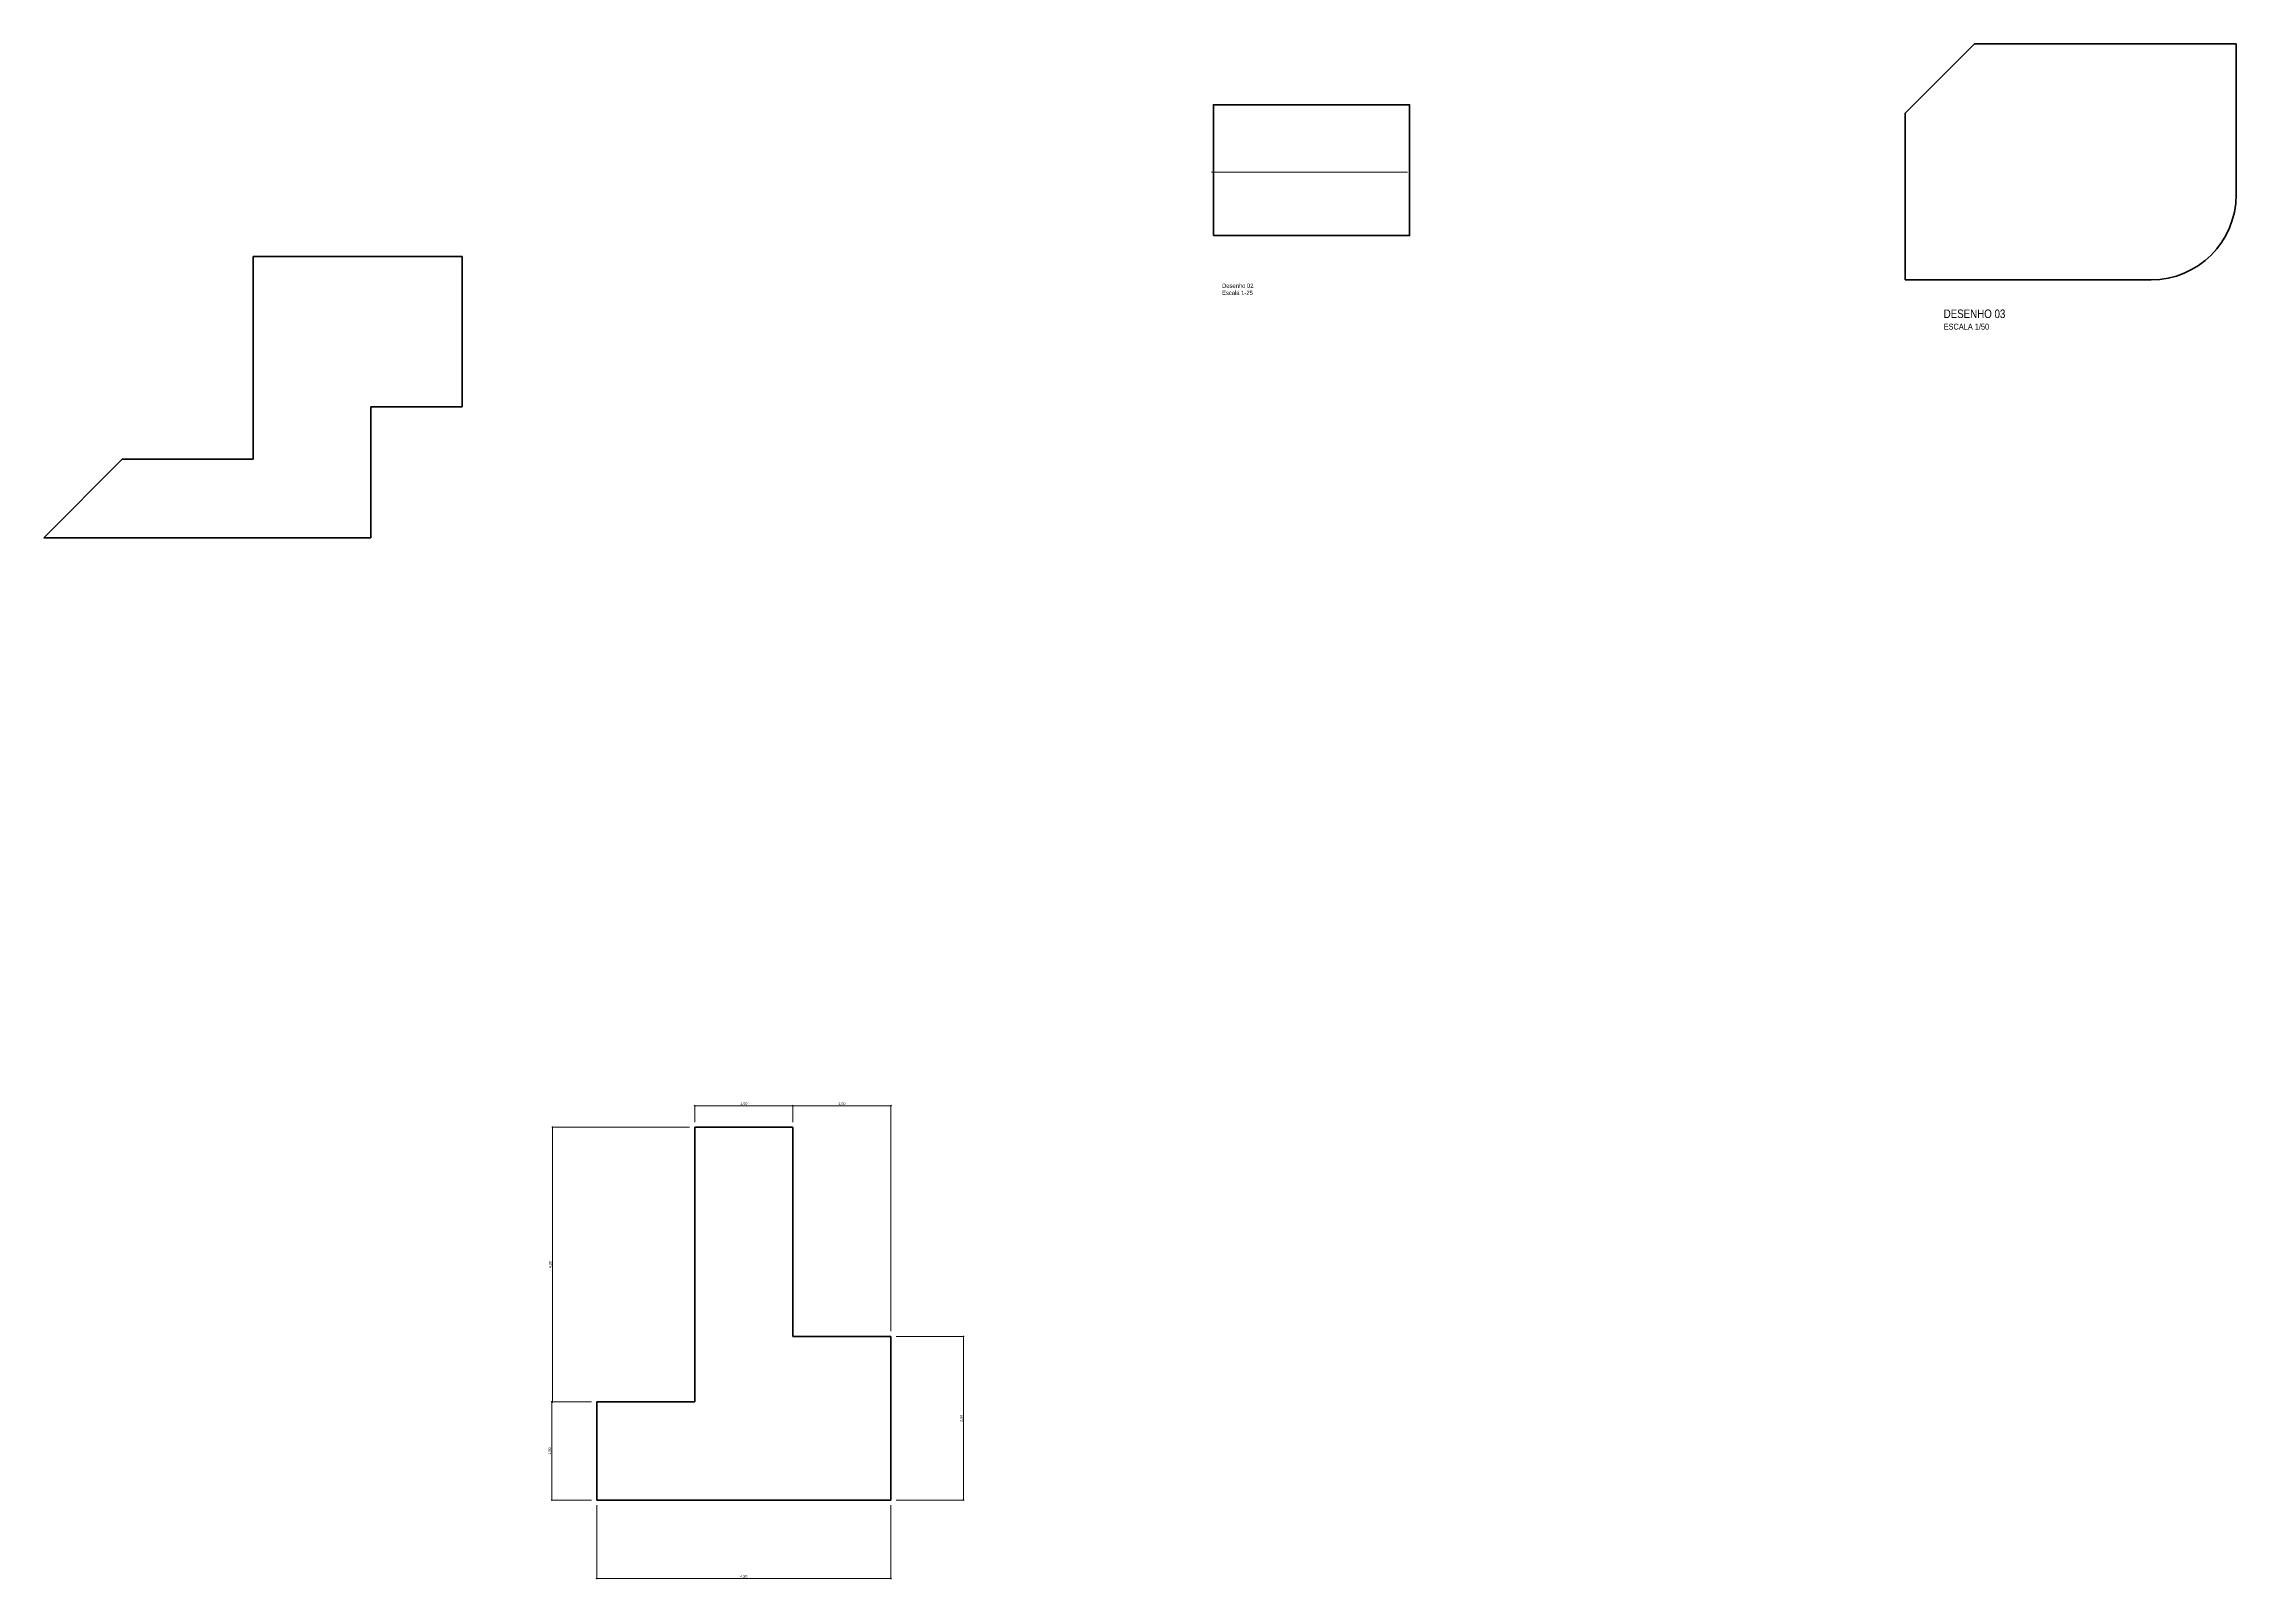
# Model space of a CAD drawing. Header units: millimetres. Extents: x 3164 to 3486, y -5244 to 1368.
# Drawn here: x 3452.42 to 3485.95, y -5243.91 to -5220.44 of the extents above; entities outside this region: 1.
import ezdxf

# ---------------------------------------------------------------- set-up
doc = ezdxf.new("R2010")
doc.units = ezdxf.units.MM
doc.linetypes.add('HIDDEN', pattern=[9.525, 6.35, -3.175])
for name, color, linetype, lineweight in [('L.COTAS', 8, 'Continuous', 9), ('L.LARGA', 6, 'Continuous', 53), ('L.PROJEÇÃO FINA', 30, 'HIDDEN', 9), ('TX 3', 50, 'Continuous', 20)]:
    doc.layers.add(name, color=color, linetype=linetype, lineweight=lineweight)
doc.styles.get("Standard").update_dxf_attribs({"font": 'arial.ttf'})
doc.styles.add('TX3 1-25', font='ARIALN.TTF', dxfattribs={"height": 0.065})
doc.styles.add('TX3 1-50', font='ARIALN.TTF', dxfattribs={"height": 0.13})
doc.dimstyles.new('COTA 1-20', dxfattribs={"dimscale": 0.2, "dimtxt": 0.2, "dimasz": 0.07, "dimexe": 0.05, "dimexo": 0.4, "dimgap": 0.03, "dimtad": 1, "dimzin": 1, "dimtxsty": 'Standard', "dimblk": 'OBLIQUE', "dimcen": 2.5, "dimdle": 0.05, "dimclrd": 256, "dimclrt": 2, "dimadec": 0, "dimazin": 0, "dimtfac": 1, "dimtmove": 0, "dimatfit": 3, "dimfxl": 0, "dimlwd": -1, "dimlwe": -1, "dimarcsym": 0})

# ---------------------------------------------------------------- blocks, each defined once
blk = doc.blocks.new('_Oblique')
at = {"color": 0, "linetype": 'ByBlock', "lineweight": -2}
blk.add_line((-0.5, -0.5), (0.5, 0.5), dxfattribs=at)
blk = doc.blocks.new('*D2')
at = {"layer": 'Defpoints', "color": 0}
for p in [(3462.378, -5236.675), (3462.378, -5237.004), (3463.878, -5237.004)]:
    blk.add_point(p, dxfattribs=at)
at = {"layer": 'L.COTAS'}
blk.add_line((3463.888, -5236.675), (3462.368, -5236.675), dxfattribs=at)
at = {"layer": 'L.COTAS', "color": 0}
for p, q in [((3462.378, -5236.924), (3462.378, -5236.665)), ((3463.878, -5236.924), (3463.878, -5236.665))]:
    blk.add_line(p, q, dxfattribs=at)
at = {"layer": 'L.COTAS', "xscale": 0.014, "yscale": 0.014, "zscale": 0.014, "rotation": 180}
blk.add_blockref('_Oblique', (3462.378, -5236.675), dxfattribs=at)
at = {"layer": 'L.COTAS', "xscale": 0.014, "yscale": 0.014, "zscale": 0.014}
blk.add_blockref('_Oblique', (3463.878, -5236.675), dxfattribs=at)
at = {"layer": 'L.COTAS', "color": 2, "insert": (3463.128, -5236.645), "char_height": 0.04, "attachment_point": 5}
blk.add_mtext('1,50', dxfattribs=at)
blk = doc.blocks.new('*D3')
at = {"layer": 'Defpoints', "color": 0}
for p in [(3465.378, -5236.675), (3463.878, -5237.004), (3465.378, -5240.204)]:
    blk.add_point(p, dxfattribs=at)
at = {"layer": 'L.COTAS'}
blk.add_line((3463.868, -5236.675), (3465.388, -5236.675), dxfattribs=at)
at = {"layer": 'L.COTAS', "color": 0}
for p, q in [((3463.878, -5236.924), (3463.878, -5236.665)), ((3465.378, -5240.124), (3465.378, -5236.665))]:
    blk.add_line(p, q, dxfattribs=at)
at = {"layer": 'L.COTAS', "xscale": 0.014, "yscale": 0.014, "zscale": 0.014, "rotation": 180}
blk.add_blockref('_Oblique', (3463.878, -5236.675), dxfattribs=at)
at = {"layer": 'L.COTAS', "xscale": 0.014, "yscale": 0.014, "zscale": 0.014}
blk.add_blockref('_Oblique', (3465.378, -5236.675), dxfattribs=at)
at = {"layer": 'L.COTAS', "color": 2, "insert": (3464.628, -5236.645), "char_height": 0.04, "attachment_point": 5}
blk.add_mtext('1,50', dxfattribs=at)
blk = doc.blocks.new('*D4')
at = {"layer": 'Defpoints', "color": 0}
for p in [(3462.378, -5237.004), (3460.202, -5241.204), (3460.878, -5241.204)]:
    blk.add_point(p, dxfattribs=at)
at = {"layer": 'L.COTAS', "color": 0}
for p, q in [((3462.298, -5237.004), (3460.192, -5237.004)), ((3460.798, -5241.204), (3460.192, -5241.204))]:
    blk.add_line(p, q, dxfattribs=at)
at = {"layer": 'L.COTAS'}
blk.add_line((3460.202, -5236.994), (3460.202, -5241.214), dxfattribs=at)
at = {"layer": 'L.COTAS', "xscale": 0.014, "yscale": 0.014, "zscale": 0.014}
for p, rotation in [((3460.202, -5237.004), 90), ((3460.202, -5241.204), 270)]:
    blk.add_blockref('_Oblique', p, dxfattribs=dict(at, rotation=rotation))
at = {"layer": 'L.COTAS', "color": 2, "insert": (3460.172, -5239.104), "char_height": 0.04, "attachment_point": 5, "rotation": 90}
blk.add_mtext('4,20', dxfattribs=at)
blk = doc.blocks.new('*D5')
at = {"layer": 'Defpoints', "color": 0}
for p in [(3460.878, -5242.704), (3465.378, -5242.704), (3465.378, -5243.904)]:
    blk.add_point(p, dxfattribs=at)
at = {"layer": 'L.COTAS', "color": 0}
for p, q in [((3460.878, -5242.784), (3460.878, -5243.914)), ((3465.378, -5242.784), (3465.378, -5243.914))]:
    blk.add_line(p, q, dxfattribs=at)
at = {"layer": 'L.COTAS'}
blk.add_line((3460.868, -5243.904), (3465.388, -5243.904), dxfattribs=at)
at = {"layer": 'L.COTAS', "xscale": 0.014, "yscale": 0.014, "zscale": 0.014, "rotation": 180}
blk.add_blockref('_Oblique', (3460.878, -5243.904), dxfattribs=at)
at = {"layer": 'L.COTAS', "xscale": 0.014, "yscale": 0.014, "zscale": 0.014}
blk.add_blockref('_Oblique', (3465.378, -5243.904), dxfattribs=at)
at = {"layer": 'L.COTAS', "color": 2, "insert": (3463.128, -5243.874), "char_height": 0.04, "attachment_point": 5}
blk.add_mtext('4,50', dxfattribs=at)
blk = doc.blocks.new('*D6')
at = {"layer": 'Defpoints', "color": 0}
for p in [(3465.378, -5240.204), (3465.378, -5242.704), (3466.487, -5242.704)]:
    blk.add_point(p, dxfattribs=at)
at = {"layer": 'L.COTAS', "color": 0}
for p, q in [((3465.458, -5240.204), (3466.497, -5240.204)), ((3465.458, -5242.704), (3466.497, -5242.704))]:
    blk.add_line(p, q, dxfattribs=at)
at = {"layer": 'L.COTAS'}
blk.add_line((3466.487, -5240.194), (3466.487, -5242.714), dxfattribs=at)
at = {"layer": 'L.COTAS', "xscale": 0.014, "yscale": 0.014, "zscale": 0.014}
for p, rotation in [((3466.487, -5240.204), 90), ((3466.487, -5242.704), 270)]:
    blk.add_blockref('_Oblique', p, dxfattribs=dict(at, rotation=rotation))
at = {"layer": 'L.COTAS', "color": 2, "insert": (3466.457, -5241.454), "char_height": 0.04, "attachment_point": 5, "rotation": 90}
blk.add_mtext('2,50', dxfattribs=at)
blk = doc.blocks.new('*D7')
at = {"layer": 'Defpoints', "color": 0}
for p in [(3460.192, -5241.204), (3460.878, -5241.204), (3460.878, -5242.704)]:
    blk.add_point(p, dxfattribs=at)
at = {"layer": 'L.COTAS', "color": 0}
for p, q in [((3460.798, -5241.204), (3460.182, -5241.204)), ((3460.798, -5242.704), (3460.182, -5242.704))]:
    blk.add_line(p, q, dxfattribs=at)
at = {"layer": 'L.COTAS'}
blk.add_line((3460.192, -5242.714), (3460.192, -5241.194), dxfattribs=at)
at = {"layer": 'L.COTAS', "xscale": 0.014, "yscale": 0.014, "zscale": 0.014}
for p, rotation in [((3460.192, -5241.204), 90), ((3460.192, -5242.704), 270)]:
    blk.add_blockref('_Oblique', p, dxfattribs=dict(at, rotation=rotation))
at = {"layer": 'L.COTAS', "color": 2, "insert": (3460.162, -5241.954), "char_height": 0.04, "attachment_point": 5, "rotation": 90}
blk.add_mtext('1,50', dxfattribs=at)

msp = doc.modelspace()

# ---------------------------------------------------------------- linework, layer by layer
msp.add_line((3164.47, 1368.301), (3165.97, 1368.301))
at = {"layer": 'L.LARGA'}
for p, q in [((3481.953, -5220.436), (3480.893, -5221.496)), ((3485.953, -5220.436), (3481.953, -5220.436)), ((3485.953, -5222.746), (3485.953, -5220.436)), ((3480.893, -5221.496), (3480.893, -5224.046)), ((3458.822, -5223.688), (3455.622, -5223.688)), ((3455.622, -5223.688), (3455.622, -5226.788)), ((3458.822, -5225.988), (3458.822, -5223.688)), ((3480.893, -5224.046), (3484.653, -5224.046)), ((3457.422, -5227.988), (3457.422, -5225.988)), ((3457.422, -5225.988), (3458.822, -5225.988)), ((3453.622, -5226.788), (3452.422, -5227.988)), ((3455.622, -5226.788), (3453.622, -5226.788)), ((3453.622, -5226.788), (3453.622, -5226.788)), ((3452.422, -5227.988), (3457.422, -5227.988)), ((3463.878, -5237.004), (3462.378, -5237.004)), ((3462.378, -5237.004), (3462.378, -5241.204)), ((3463.878, -5240.204), (3463.878, -5237.004)), ((3465.378, -5240.204), (3463.878, -5240.204)), ((3465.378, -5242.704), (3465.378, -5240.204)), ((3462.378, -5241.204), (3460.878, -5241.204)), ((3460.878, -5241.204), (3460.878, -5242.704)), ((3460.878, -5242.704), (3465.378, -5242.704))]:
    msp.add_line(p, q, dxfattribs=at)
msp.add_lwpolyline([(3470.312, -5223.368), (3473.312, -5223.368), (3473.312, -5221.368), (3470.312, -5221.368)], close=True, dxfattribs=at)
msp.add_arc((3484.653, -5222.746), 1.3, 270, 0, dxfattribs=at)
at = {"layer": 'L.PROJEÇÃO FINA'}
msp.add_line((3470.281, -5222.401), (3473.281, -5222.401), dxfattribs=at)

# ---------------------------------------------------------------- texts
at = {"layer": 'TX 3', "attachment_point": 1}
for s, width, gutter_width, insert, char_height, style in [('Desenho 02\\PEscala 1-25', 3.8881, 18, (3470.443, -5224.103), 0.065, 'TX3 1-25'), ('DESENHO 03\\P{\\H0.69231x;ESCALA 1/50}', 2.36069, 0.65, (3481.48, -5224.499), 0.13, 'TX3 1-50')]:
    msp.add_mtext_dynamic_manual_height_columns(s, width=width, gutter_width=gutter_width, heights=[0], dxfattribs=dict(at, insert=insert, char_height=char_height, style=style))

# ---------------------------------------------------------------- dimensions: what is measured, and where the dimension line sits
at = {"layer": 'L.COTAS'}
for base, p1, p2, picture, middle in [((3462.378, -5236.675), (3463.878, -5237.004), (3462.378, -5237.004), '*D2', (3463.128, -5236.645)), ((3465.378, -5236.675), (3463.878, -5237.004), (3465.378, -5240.204), '*D3', (3464.628, -5236.645)), ((3465.378, -5243.904), (3460.878, -5242.704), (3465.378, -5242.704), '*D5', (3463.128, -5243.874))]:
    dim = msp.add_linear_dim(base=base, p1=p1, p2=p2, dimstyle='COTA 1-20', dxfattribs=at)
    dim.commit()
    dim.dimension.update_dxf_attribs({"geometry": picture, "text_midpoint": middle})
for base, p1, p2, picture, middle in [((3460.202, -5241.204), (3462.378, -5237.004), (3460.878, -5241.204), '*D4', (3460.172, -5239.104)), ((3466.487, -5242.704), (3465.378, -5240.204), (3465.378, -5242.704), '*D6', (3466.457, -5241.454)), ((3460.192, -5241.204), (3460.878, -5242.704), (3460.878, -5241.204), '*D7', (3460.162, -5241.954))]:
    dim = msp.add_linear_dim(base=base, p1=p1, p2=p2, angle=90, dimstyle='COTA 1-20', dxfattribs=at)
    dim.commit()
    dim.dimension.update_dxf_attribs({"geometry": picture, "text_midpoint": middle})

doc.saveas('drawing.dxf')
